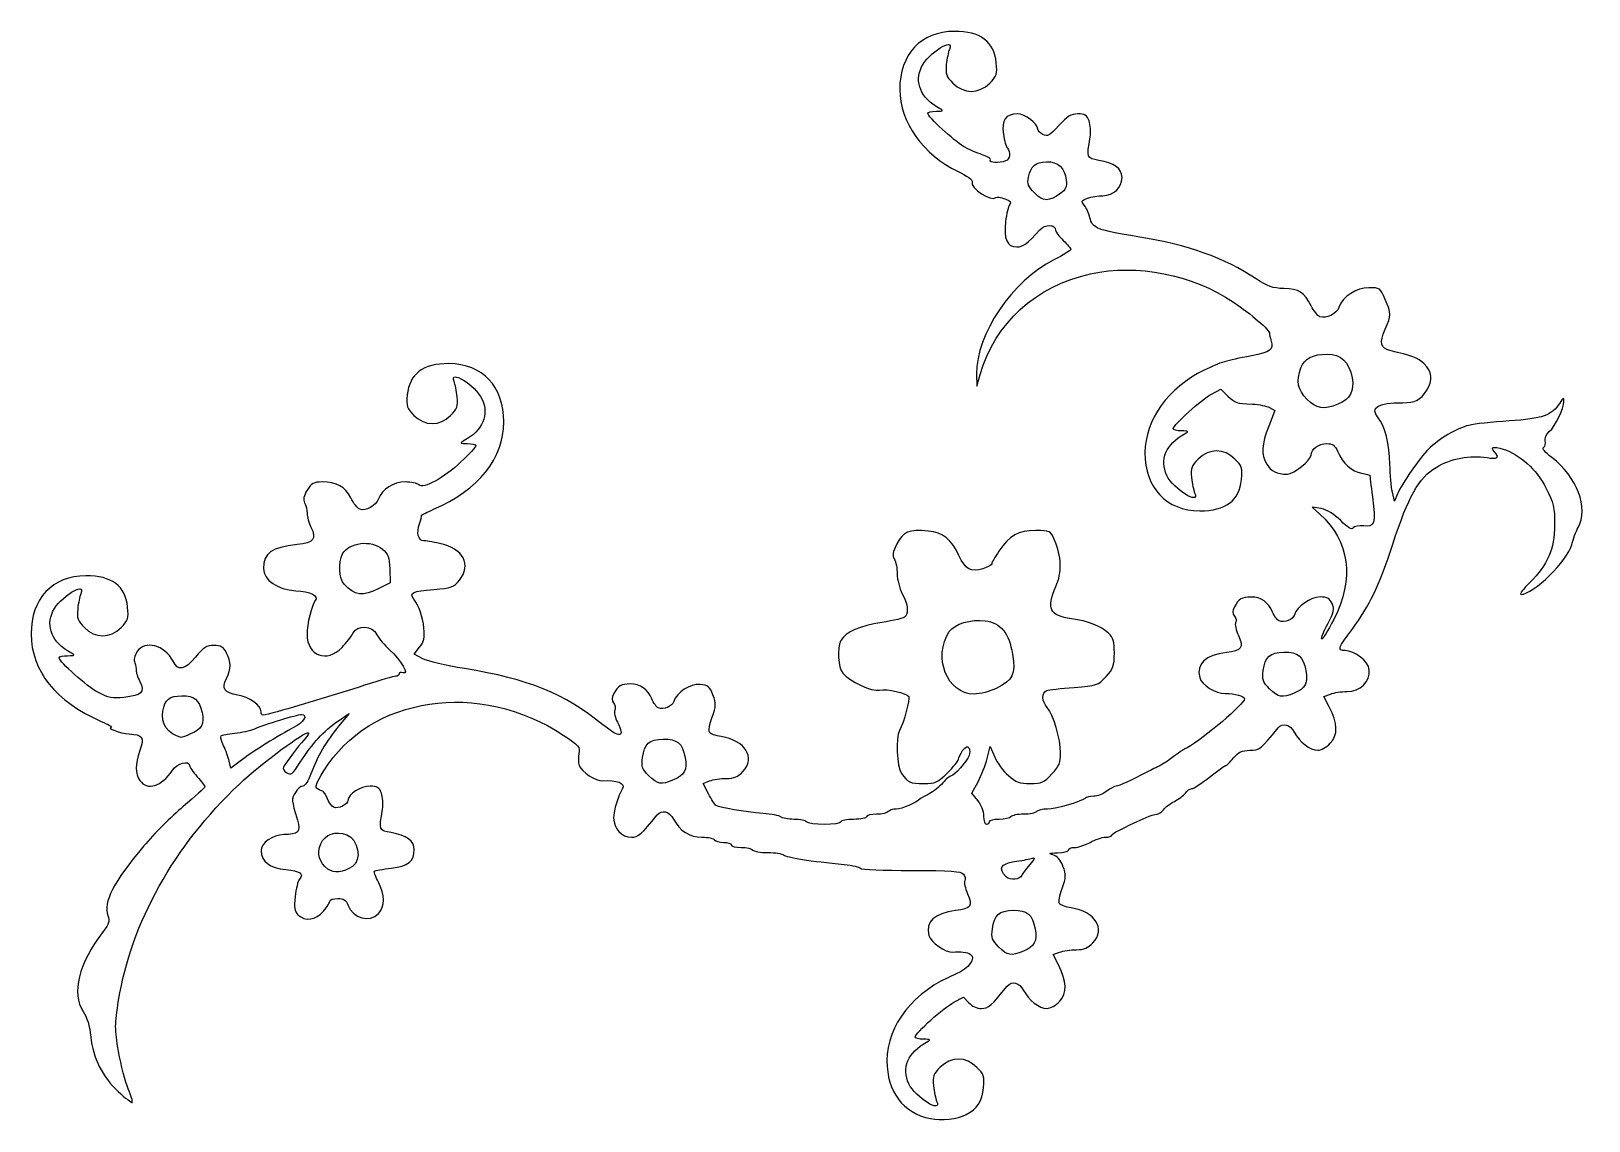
# Model space of a CAD drawing. Header units: centimetres. Extents: x -8.8 to 7.3, y -4.6 to 6.7.
import ezdxf

# ---------------------------------------------------------------- set-up
doc = ezdxf.new("R2010")
doc.units = ezdxf.units.CM
doc.header["$MEASUREMENT"] = 0
doc.layers.add('Layer 1', color=7, linetype='Continuous')

msp = doc.modelspace()

# ---------------------------------------------------------------- linework, layer by layer
at = {"layer": 'Layer 1'}
for points, knots in [([(0.47737, -4.5907), (0.19258, -4.53151), (0.02758, -4.31247), (0.02758, -3.9936), (0.02758, -3.9936), (0.02758, -3.61949), (0.30413, -3.27171), (0.74363, -3.09314), (0.74363, -3.09314), (0.87378, -3.04025), (0.95582, -2.92967), (0.89401, -2.89042), (0.89401, -2.89042), (0.85924, -2.86834), (0.78664, -2.85934), (0.70825, -2.86738), (0.70825, -2.86738), (0.63615, -2.87478), (0.47915, -2.76591), (0.46171, -2.6964), (0.46171, -2.6964), (0.42563, -2.55264), (0.51842, -2.46597), (0.73855, -2.43783), (0.73855, -2.43783), (0.89969, -2.41723), (0.91937, -2.38951), (0.86245, -2.26329), (0.86245, -2.26329), (0.83655, -2.20587), (0.82369, -2.14542), (0.83386, -2.12896), (0.83386, -2.12896), (0.84403, -2.11251), (0.83796, -2.08171), (0.82037, -2.06052), (0.82037, -2.06052), (0.79439, -2.02922), (0.69249, -2.02199), (0.27726, -2.02199), (0.27726, -2.02199), (-0.00387, -2.02199), (-0.2402, -2.01177), (-0.24792, -1.99928), (-0.24792, -1.99928), (-0.25564, -1.98678), (-0.33076, -1.96965), (-0.41484, -1.96119), (-0.41484, -1.96119), (-0.75589, -1.92691), (-1.01893, -1.88523), (-1.04266, -1.8617), (-1.04266, -1.8617), (-1.05648, -1.848), (-1.13019, -1.83678), (-1.20646, -1.83678), (-1.20646, -1.83678), (-1.28273, -1.83678), (-1.35249, -1.82488), (-1.36148, -1.81033), (-1.36148, -1.81033), (-1.37047, -1.79577), (-1.42476, -1.78387), (-1.48211, -1.78387), (-1.48211, -1.78387), (-1.53945, -1.78387), (-1.58638, -1.77196), (-1.58638, -1.75741), (-1.58638, -1.75741), (-1.58638, -1.74286), (-1.62139, -1.73095), (-1.66419, -1.73095), (-1.66419, -1.73095), (-1.70699, -1.73095), (-1.74936, -1.71904), (-1.75836, -1.70449), (-1.75836, -1.70449), (-1.76735, -1.68994), (-1.82598, -1.67803), (-1.88864, -1.67803), (-1.88864, -1.67803), (-2.01764, -1.67803), (-2.11948, -1.61313), (-2.1829, -1.49049), (-2.1829, -1.49049), (-2.22471, -1.40964), (-2.30521, -1.38867), (-2.35171, -1.44652), (-2.35171, -1.44652), (-2.51334, -1.64764), (-2.54857, -1.67803), (-2.61996, -1.67803), (-2.61996, -1.67803), (-2.71778, -1.67803), (-2.80358, -1.58582), (-2.80306, -1.48122), (-2.80306, -1.48122), (-2.80266, -1.40039), (-2.75746, -1.24722), (-2.71387, -1.17898), (-2.71387, -1.17898), (-2.67647, -1.12045), (-2.77369, -1.08001), (-2.91654, -1.09467), (-2.91654, -1.09467), (-2.9824, -1.10143), (-3.14139, -0.99789), (-3.16125, -0.93529), (-3.16125, -0.93529), (-3.17037, -0.90658), (-3.17092, -0.85062), (-3.16248, -0.81093), (-3.16248, -0.81093), (-3.14855, -0.74537), (-3.16337, -0.72801), (-3.32435, -0.62136), (-3.32435, -0.62136), (-4.19149, -0.04684), (-5.32668, -0.21624), (-5.80524, -0.99158), (-5.80524, -0.99158), (-5.88581, -1.1221), (-5.89865, -1.15936), (-5.86944, -1.17785), (-5.86944, -1.17785), (-5.84937, -1.19057), (-5.82545, -1.20116), (-5.81631, -1.20138), (-5.81631, -1.20138), (-5.80716, -1.2016), (-5.78523, -1.23665), (-5.76758, -1.27926), (-5.76758, -1.27926), (-5.74993, -1.32187), (-5.7217, -1.36198), (-5.70484, -1.36839), (-5.70484, -1.36839), (-5.65564, -1.38709), (-5.55513, -1.33928), (-5.55513, -1.29716), (-5.55513, -1.29716), (-5.55513, -1.23421), (-5.42327, -1.14887), (-5.32601, -1.14887), (-5.32601, -1.14887), (-5.25254, -1.14887), (-5.23129, -1.16203), (-5.20851, -1.22163), (-5.20851, -1.22163), (-5.19322, -1.26165), (-5.18792, -1.33606), (-5.19673, -1.38699), (-5.19673, -1.38699), (-5.2348, -1.60703), (-5.23446, -1.60796), (-5.10852, -1.62985), (-5.10852, -1.62985), (-4.94698, -1.65792), (-4.86702, -1.71594), (-4.86805, -1.80432), (-4.86805, -1.80432), (-4.86949, -1.92796), (-4.92984, -1.97681), (-5.1069, -1.99769), (-5.1069, -1.99769), (-5.19526, -2.00811), (-5.27343, -2.02251), (-5.28062, -2.0297), (-5.28062, -2.0297), (-5.28781, -2.03689), (-5.26917, -2.08852), (-5.2392, -2.14444), (-5.2392, -2.14444), (-5.16987, -2.27379), (-5.16967, -2.39275), (-5.23866, -2.46679), (-5.23866, -2.46679), (-5.33197, -2.56696), (-5.50213, -2.51857), (-5.55614, -2.37651), (-5.55614, -2.37651), (-5.57427, -2.32882), (-5.60018, -2.31303), (-5.66031, -2.31303), (-5.66031, -2.31303), (-5.70432, -2.31303), (-5.74034, -2.32403), (-5.74034, -2.33746), (-5.74034, -2.33746), (-5.74034, -2.3509), (-5.77116, -2.39852), (-5.80883, -2.4433), (-5.80883, -2.4433), (-5.8871, -2.53631), (-6.00025, -2.55204), (-6.07235, -2.47994), (-6.07235, -2.47994), (-6.10763, -2.44467), (-6.114, -2.40506), (-6.10242, -2.29291), (-6.10242, -2.29291), (-6.09435, -2.21465), (-6.07318, -2.13309), (-6.05539, -2.11165), (-6.05539, -2.11165), (-6.00892, -2.05566), (-6.05131, -2.02611), (-6.19778, -2.01243), (-6.19778, -2.01243), (-6.36519, -1.99679), (-6.45352, -1.93014), (-6.45431, -1.81886), (-6.45431, -1.81886), (-6.45488, -1.73757), (-6.33465, -1.65166), (-6.21963, -1.65117), (-6.21963, -1.65117), (-6.06951, -1.65053), (-6.04232, -1.6217), (-6.07847, -1.50146), (-6.07847, -1.50146), (-6.14043, -1.29533), (-6.14163, -1.27862), (-6.09911, -1.21372), (-6.09911, -1.21372), (-6.07574, -1.17805), (-6.04065, -1.14887), (-6.02113, -1.14887), (-6.02113, -1.14887), (-6.00162, -1.14887), (-5.96475, -1.09231), (-5.9392, -1.02319), (-5.9392, -1.02319), (-5.87367, -0.84592), (-5.77754, -0.68065), (-5.65123, -0.5281), (-5.65123, -0.5281), (-5.65123, -0.5281), (-5.54252, -0.39682), (-5.54252, -0.39682), (-5.54252, -0.39682), (-5.54252, -0.39682), (-5.66378, -0.48025), (-5.66378, -0.48025), (-5.66378, -0.48025), (-5.80628, -0.57829), (-5.92426, -0.70759), (-6.04867, -0.90208), (-6.04867, -0.90208), (-6.12874, -1.02725), (-6.1441, -1.03918), (-6.1891, -1.01108), (-6.1891, -1.01108), (-6.21689, -0.99372), (-6.23231, -0.96703), (-6.22336, -0.95175), (-6.22336, -0.95175), (-6.1921, -0.89833), (-6.07056, -0.73821), (-6.01246, -0.67389), (-6.01246, -0.67389), (-5.98023, -0.63821), (-5.95867, -0.60422), (-5.96454, -0.59834), (-5.96454, -0.59834), (-5.99067, -0.57222), (-6.45862, -0.91875), (-6.67965, -1.1279), (-6.67965, -1.1279), (-7.35795, -1.76976), (-7.80057, -2.56173), (-7.92972, -3.36464), (-7.92972, -3.36464), (-7.97106, -3.6216), (-7.97109, -3.65741), (-7.93019, -3.89706), (-7.93019, -3.89706), (-7.90608, -4.03837), (-7.86159, -4.21175), (-7.83132, -4.28236), (-7.83132, -4.28236), (-7.80106, -4.35296), (-7.78177, -4.41621), (-7.78846, -4.4229), (-7.78846, -4.4229), (-7.79515, -4.42959), (-7.86079, -4.37878), (-7.93432, -4.31), (-7.93432, -4.31), (-8.10053, -4.15454), (-8.19512, -3.96573), (-8.21828, -3.74322), (-8.21828, -3.74322), (-8.22999, -3.63082), (-8.25712, -3.54162), (-8.29787, -3.48156), (-8.29787, -3.48156), (-8.42263, -3.29773), (-8.3437, -2.9838), (-8.08951, -2.65283), (-8.08951, -2.65283), (-8.02816, -2.57295), (-8.01959, -2.5445), (-8.04042, -2.48972), (-8.04042, -2.48972), (-8.0926, -2.35248), (-7.98576, -2.14529), (-7.66857, -1.76862), (-7.66857, -1.76862), (-7.56679, -1.64775), (-7.383, -1.46352), (-7.26015, -1.35923), (-7.26015, -1.35923), (-7.13731, -1.25493), (-7.03679, -1.16353), (-7.03679, -1.15611), (-7.03679, -1.15611), (-7.03679, -1.14869), (-7.07251, -1.10194), (-7.11617, -1.05222), (-7.11617, -1.05222), (-7.15983, -1.0025), (-7.19554, -0.95033), (-7.19554, -0.93628), (-7.19554, -0.93628), (-7.19554, -0.87775), (-7.328, -0.9129), (-7.37352, -0.9835), (-7.37352, -0.9835), (-7.48298, -1.15332), (-7.63251, -1.20067), (-7.70998, -1.09006), (-7.70998, -1.09006), (-7.76166, -1.01627), (-7.76162, -0.92975), (-7.70984, -0.78103), (-7.70984, -0.78103), (-7.66193, -0.64346), (-7.67935, -0.61657), (-7.82126, -0.60909), (-7.82126, -0.60909), (-7.91214, -0.6043), (-8.06858, -0.54473), (-8.00252, -0.54007), (-8.00252, -0.54007), (-7.98797, -0.53904), (-8.036, -0.51189), (-8.10925, -0.47973), (-8.10925, -0.47973), (-8.58075, -0.27275), (-8.83596, 0.04528), (-8.83596, 0.42586), (-8.83596, 0.42586), (-8.83596, 0.79369), (-8.61705, 1.02608), (-8.26817, 1.02862), (-8.26817, 1.02862), (-8.00173, 1.03056), (-7.85758, 0.92234), (-7.83667, 0.7047), (-7.83667, 0.7047), (-7.82521, 0.58546), (-7.83148, 0.56592), (-7.90463, 0.49276), (-7.90463, 0.49276), (-8.01805, 0.37934), (-8.17194, 0.37909), (-8.28499, 0.49213), (-8.28499, 0.49213), (-8.35432, 0.56146), (-8.36344, 0.58696), (-8.3536, 0.68396), (-8.3536, 0.68396), (-8.34736, 0.74548), (-8.333, 0.81666), (-8.32169, 0.84212), (-8.32169, 0.84212), (-8.26045, 0.98004), (-8.54253, 0.80421), (-8.60975, 0.66257), (-8.60975, 0.66257), (-8.68733, 0.49908), (-8.61847, 0.33758), (-8.42586, 0.23131), (-8.42586, 0.23131), (-8.37836, 0.20511), (-8.38175, 0.20203), (-8.45893, 0.20131), (-8.45893, 0.20131), (-8.50622, 0.20087), (-8.54492, 0.19117), (-8.54492, 0.17976), (-8.54492, 0.17976), (-8.54492, 0.13591), (-8.2611, -0.11614), (-8.14012, -0.17973), (-8.14012, -0.17973), (-8.0346, -0.2352), (-7.98989, -0.24393), (-7.87554, -0.23137), (-7.87554, -0.23137), (-7.68963, -0.21095), (-7.65391, -0.1754), (-7.71011, -0.06672), (-7.71011, -0.06672), (-7.73381, -0.0209), (-7.75086, 0.03118), (-7.74801, 0.04902), (-7.74801, 0.04902), (-7.74516, 0.06685), (-7.75196, 0.10237), (-7.76313, 0.12795), (-7.76313, 0.12795), (-7.77574, 0.15681), (-7.76705, 0.19949), (-7.74024, 0.2404), (-7.74024, 0.2404), (-7.65863, 0.36494), (-7.45305, 0.31298), (-7.36669, 0.14599), (-7.36669, 0.14599), (-7.31075, 0.03781), (-7.24956, 0.04865), (-7.13368, 0.18728), (-7.13368, 0.18728), (-7.0513, 0.28584), (-7.01856, 0.30634), (-6.94355, 0.30634), (-6.94355, 0.30634), (-6.86998, 0.30634), (-6.84536, 0.29167), (-6.81258, 0.22828), (-6.81258, 0.22828), (-6.76131, 0.12914), (-6.7617, 0.07096), (-6.81432, -0.03453), (-6.81432, -0.03453), (-6.86704, -0.1402), (-6.83728, -0.18343), (-6.69632, -0.20597), (-6.69632, -0.20597), (-6.57672, -0.22509), (-6.45471, -0.31295), (-6.45471, -0.37994), (-6.45471, -0.37994), (-6.45471, -0.42552), (-6.44821, -0.42554), (-6.28935, -0.38031), (-6.28935, -0.38031), (-5.99018, -0.29515), (-5.67864, -0.20052), (-5.38335, -0.10512), (-5.38335, -0.10512), (-5.22339, -0.05344), (-5.07754, -0.01116), (-5.05924, -0.01116), (-5.05924, -0.01116), (-5.04093, -0.01116), (-5.02596, 0.00037), (-5.02596, 0.01447), (-5.02596, 0.01447), (-5.02596, 0.02856), (-5.0069, 0.03278), (-4.9836, 0.02384), (-4.9836, 0.02384), (-4.91489, -0.00253), (-5.00798, 0.15642), (-5.12191, 0.25999), (-5.12191, 0.25999), (-5.17396, 0.30731), (-5.2335, 0.37877), (-5.25422, 0.41879), (-5.25422, 0.41879), (-5.30431, 0.51552), (-5.45743, 0.52361), (-5.50445, 0.43202), (-5.50445, 0.43202), (-5.52126, 0.39928), (-5.57164, 0.33379), (-5.61641, 0.2865), (-5.61641, 0.2865), (-5.77082, 0.12337), (-5.97846, 0.20034), (-5.97846, 0.42071), (-5.97846, 0.42071), (-5.97846, 0.52938), (-5.93244, 0.72134), (-5.89413, 0.77247), (-5.89413, 0.77247), (-5.85639, 0.82283), (-5.94113, 0.86548), (-6.09607, 0.87409), (-6.09607, 0.87409), (-6.28629, 0.88466), (-6.42825, 0.98256), (-6.42825, 1.10318), (-6.42825, 1.10318), (-6.42825, 1.26663), (-6.35208, 1.32087), (-6.07989, 1.35122), (-6.07989, 1.35122), (-5.90784, 1.3704), (-5.8776, 1.40875), (-5.9384, 1.53063), (-5.9384, 1.53063), (-5.96043, 1.57479), (-5.97846, 1.63965), (-5.97846, 1.67475), (-5.97846, 1.67475), (-5.97846, 1.70985), (-5.98969, 1.75956), (-6.00342, 1.78521), (-6.00342, 1.78521), (-6.02129, 1.8186), (-6.01389, 1.85569), (-5.97735, 1.91576), (-5.97735, 1.91576), (-5.93383, 1.98733), (-5.91088, 1.99967), (-5.82134, 1.99967), (-5.82134, 1.99967), (-5.67156, 1.99967), (-5.585, 1.95135), (-5.52535, 1.83442), (-5.52535, 1.83442), (-5.49676, 1.77837), (-5.45528, 1.72557), (-5.43318, 1.71709), (-5.43318, 1.71709), (-5.37282, 1.69393), (-5.26617, 1.75261), (-5.23907, 1.8239), (-5.23907, 1.8239), (-5.19993, 1.92685), (-5.08494, 1.99967), (-4.96154, 1.99967), (-4.96154, 1.99967), (-4.90093, 1.99967), (-4.83794, 1.98628), (-4.82156, 1.9699), (-4.82156, 1.9699), (-4.7751, 1.92344), (-4.56072, 2.03982), (-4.38435, 2.20726), (-4.38435, 2.20726), (-4.30067, 2.2867), (-4.23221, 2.36178), (-4.23221, 2.37412), (-4.23221, 2.37412), (-4.23221, 2.38646), (-4.27091, 2.39691), (-4.3182, 2.39735), (-4.3182, 2.39735), (-4.39538, 2.39808), (-4.39877, 2.40115), (-4.35127, 2.42735), (-4.35127, 2.42735), (-4.15866, 2.53362), (-4.0898, 2.69512), (-4.16738, 2.85861), (-4.16738, 2.85861), (-4.2346, 3.00025), (-4.51668, 3.17608), (-4.45544, 3.03816), (-4.45544, 3.03816), (-4.44413, 3.0127), (-4.42977, 2.94152), (-4.42353, 2.88), (-4.42353, 2.88), (-4.41369, 2.783), (-4.42281, 2.7575), (-4.49214, 2.68817), (-4.49214, 2.68817), (-4.60519, 2.57513), (-4.75907, 2.57538), (-4.8725, 2.68881), (-4.8725, 2.68881), (-4.94565, 2.76196), (-4.95192, 2.78151), (-4.94046, 2.90074), (-4.94046, 2.90074), (-4.91955, 3.11838), (-4.7754, 3.2266), (-4.50896, 3.22466), (-4.50896, 3.22466), (-4.16008, 3.22212), (-3.94117, 2.98973), (-3.94117, 2.6219), (-3.94117, 2.6219), (-3.94117, 2.24103), (-4.20047, 1.91835), (-4.66787, 1.71756), (-4.66787, 1.71756), (-4.74113, 1.68609), (-4.79725, 1.65633), (-4.79259, 1.65142), (-4.79259, 1.65142), (-4.78793, 1.64651), (-4.79716, 1.60817), (-4.81311, 1.56623), (-4.81311, 1.56623), (-4.8466, 1.47813), (-4.82723, 1.39113), (-4.77413, 1.39113), (-4.77413, 1.39113), (-4.75399, 1.39113), (-4.67828, 1.37843), (-4.60588, 1.3629), (-4.60588, 1.3629), (-4.35859, 1.30987), (-4.2702, 1.14552), (-4.40104, 0.982), (-4.40104, 0.982), (-4.45778, 0.91109), (-4.48303, 0.90203), (-4.66559, 0.8871), (-4.66559, 0.8871), (-4.88926, 0.8688), (-4.9201, 0.85404), (-4.87283, 0.78794), (-4.87283, 0.78794), (-4.81398, 0.70564), (-4.78143, 0.61195), (-4.76812, 0.48657), (-4.76812, 0.48657), (-4.7575, 0.38645), (-4.76605, 0.34844), (-4.81247, 0.28942), (-4.81247, 0.28942), (-4.81247, 0.28942), (-4.86998, 0.21631), (-4.86998, 0.21631), (-4.86998, 0.21631), (-4.86998, 0.21631), (-4.78, 0.17014), (-4.78, 0.17014), (-4.78, 0.17014), (-4.73051, 0.14475), (-4.53641, 0.09884), (-4.34867, 0.06811), (-4.34867, 0.06811), (-3.68064, -0.04122), (-3.31871, -0.18811), (-2.9142, -0.51407), (-2.9142, -0.51407), (-2.73592, -0.65773), (-2.68076, -0.64795), (-2.76377, -0.48741), (-2.76377, -0.48741), (-2.78771, -0.44113), (-2.80027, -0.38496), (-2.79169, -0.3626), (-2.79169, -0.3626), (-2.78311, -0.34025), (-2.78903, -0.30636), (-2.80484, -0.28731), (-2.80484, -0.28731), (-2.82566, -0.26222), (-2.8247, -0.23578), (-2.80134, -0.19144), (-2.80134, -0.19144), (-2.75858, -0.11029), (-2.72656, -0.09142), (-2.63075, -0.09094), (-2.63075, -0.09094), (-2.52915, -0.09043), (-2.44935, -0.14605), (-2.40781, -0.24633), (-2.40781, -0.24633), (-2.38992, -0.28952), (-2.35966, -0.33085), (-2.34057, -0.33818), (-2.34057, -0.33818), (-2.28289, -0.36031), (-2.19765, -0.32602), (-2.18115, -0.27405), (-2.18115, -0.27405), (-2.15101, -0.17908), (-2.01, -0.08713), (-1.90776, -0.09577), (-1.90776, -0.09577), (-1.82518, -0.10275), (-1.80827, -0.11666), (-1.77471, -0.20519), (-1.77471, -0.20519), (-1.74018, -0.2963), (-1.74098, -0.31975), (-1.78264, -0.43558), (-1.78264, -0.43558), (-1.80814, -0.50651), (-1.82136, -0.57692), (-1.81201, -0.59205), (-1.81201, -0.59205), (-1.80266, -0.60718), (-1.74741, -0.62717), (-1.68924, -0.63647), (-1.68924, -0.63647), (-1.43911, -0.67647), (-1.32984, -0.85251), (-1.46477, -0.9981), (-1.46477, -0.9981), (-1.5153, -1.05262), (-1.55583, -1.06949), (-1.63631, -1.06949), (-1.63631, -1.06949), (-1.69426, -1.06949), (-1.77219, -1.08109), (-1.80948, -1.09527), (-1.80948, -1.09527), (-1.80948, -1.09527), (-1.87728, -1.12105), (-1.87728, -1.12105), (-1.87728, -1.12105), (-1.87728, -1.12105), (-1.82169, -1.22769), (-1.82169, -1.22769), (-1.82169, -1.22769), (-1.79112, -1.28635), (-1.75476, -1.34135), (-1.74089, -1.34992), (-1.74089, -1.34992), (-1.7056, -1.37173), (-1.44479, -1.41539), (-1.25565, -1.43114), (-1.25565, -1.43114), (-1.16834, -1.43842), (-1.08559, -1.45527), (-1.07176, -1.4686), (-1.07176, -1.4686), (-1.05794, -1.48192), (-0.99613, -1.49283), (-0.93442, -1.49283), (-0.93442, -1.49283), (-0.8727, -1.49283), (-0.81485, -1.50473), (-0.80586, -1.51928), (-0.80586, -1.51928), (-0.78443, -1.55395), (-0.44867, -1.55395), (-0.44867, -1.51928), (-0.44867, -1.51928), (-0.44867, -1.50473), (-0.38914, -1.49283), (-0.31638, -1.49283), (-0.31638, -1.49283), (-0.24362, -1.49283), (-0.18409, -1.48092), (-0.18409, -1.46637), (-0.18409, -1.46637), (-0.18409, -1.45182), (-0.13716, -1.43991), (-0.07981, -1.43991), (-0.07981, -1.43991), (-0.02246, -1.43991), (0.03182, -1.428), (0.04081, -1.41345), (0.04081, -1.41345), (0.0498, -1.3989), (0.08736, -1.38699), (0.12428, -1.38699), (0.12428, -1.38699), (0.18158, -1.38699), (0.32887, -1.32392), (0.37154, -1.28112), (0.37154, -1.28112), (0.37882, -1.27382), (0.42038, -1.25), (0.4639, -1.2282), (0.4639, -1.2282), (0.50743, -1.20639), (0.57099, -1.15581), (0.60516, -1.11579), (0.60516, -1.11579), (0.63933, -1.07578), (0.6789, -1.04303), (0.6931, -1.04303), (0.6931, -1.04303), (0.72372, -1.04303), (0.85356, -0.89473), (0.87844, -0.83134), (0.87844, -0.83134), (0.88802, -0.80693), (0.88657, -0.77192), (0.87521, -0.75355), (0.87521, -0.75355), (0.86003, -0.72898), (0.84317, -0.73642), (0.81149, -0.78164), (0.81149, -0.78164), (0.7878, -0.81547), (0.76841, -0.85587), (0.76841, -0.87143), (0.76841, -0.87143), (0.76841, -0.88699), (0.71736, -0.94983), (0.65497, -1.01107), (0.65497, -1.01107), (0.55224, -1.11189), (0.52911, -1.12237), (0.41023, -1.122), (0.41023, -1.122), (0.26445, -1.12155), (0.24286, -1.11181), (0.17818, -1.0173), (0.17818, -1.0173), (0.12859, -0.94484), (0.1153, -0.65288), (0.15796, -0.57304), (0.15796, -0.57304), (0.20272, -0.48927), (0.26774, -0.24752), (0.25225, -0.22246), (0.25225, -0.22246), (0.22769, -0.18272), (0.0294, -0.13885), (-0.04842, -0.15594), (-0.04842, -0.15594), (-0.12947, -0.17374), (-0.35158, -0.07123), (-0.42883, 0.01962), (-0.42883, 0.01962), (-0.48025, 0.0801), (-0.49204, 0.27822), (-0.449, 0.35863), (-0.449, 0.35863), (-0.40231, 0.44588), (-0.25483, 0.51078), (-0.02534, 0.54508), (-0.02534, 0.54508), (0.09836, 0.56356), (0.20831, 0.59182), (0.219, 0.60788), (0.219, 0.60788), (0.25255, 0.65827), (0.24115, 0.74014), (0.18633, 0.84242), (0.18633, 0.84242), (0.15723, 0.89672), (0.13341, 0.98898), (0.13341, 1.04744), (0.13341, 1.04744), (0.13341, 1.1059), (0.12009, 1.17507), (0.1038, 1.20115), (0.1038, 1.20115), (0.08054, 1.2384), (0.08628, 1.27228), (0.13058, 1.35912), (0.13058, 1.35912), (0.19497, 1.48533), (0.25497, 1.50982), (0.45321, 1.49077), (0.45321, 1.49077), (0.60866, 1.47583), (0.69851, 1.40521), (0.77309, 1.23935), (0.77309, 1.23935), (0.83773, 1.09561), (0.9002, 1.06063), (1.02106, 1.10052), (1.02106, 1.10052), (1.07128, 1.11709), (1.11237, 1.13984), (1.11237, 1.15108), (1.11237, 1.15108), (1.11237, 1.16231), (1.14614, 1.22178), (1.18742, 1.28324), (1.18742, 1.28324), (1.29642, 1.44554), (1.38749, 1.49658), (1.56842, 1.49679), (1.56842, 1.49679), (1.71857, 1.49696), (1.72067, 1.4959), (1.76333, 1.39775), (1.76333, 1.39775), (1.83612, 1.23028), (1.84089, 1.06489), (1.77718, 0.9168), (1.77718, 0.9168), (1.67751, 0.68511), (1.71185, 0.61423), (1.93851, 0.5838), (1.93851, 0.5838), (2.1077, 0.56108), (2.24221, 0.50817), (2.32248, 0.43276), (2.32248, 0.43276), (2.37094, 0.38723), (2.38237, 0.34807), (2.38237, 0.22752), (2.38237, 0.22752), (2.38237, 0.0963), (2.37213, 0.06741), (2.29638, -0.01505), (2.29638, -0.01505), (2.21319, -0.10561), (2.20243, -0.10925), (1.96526, -0.12703), (1.96526, -0.12703), (1.83044, -0.13714), (1.70245, -0.1522), (1.68084, -0.16049), (1.68084, -0.16049), (1.62796, -0.18078), (1.63109, -0.27326), (1.68674, -0.33475), (1.68674, -0.33475), (1.74942, -0.40401), (1.82592, -0.66185), (1.82623, -0.80491), (1.82623, -0.80491), (1.82645, -0.90396), (1.81118, -0.94064), (1.73537, -1.02319), (1.73537, -1.02319), (1.6533, -1.11255), (1.63104, -1.12241), (1.51152, -1.12241), (1.51152, -1.12241), (1.4007, -1.12241), (1.36331, -1.10881), (1.28496, -1.04002), (1.28496, -1.04002), (1.23335, -0.9947), (1.16963, -0.90838), (1.14336, -0.84819), (1.14336, -0.84819), (1.14336, -0.84819), (1.0956, -0.73876), (1.0956, -0.73876), (1.0956, -0.73876), (1.0956, -0.73876), (1.06424, -0.86314), (1.06424, -0.86314), (1.06424, -0.86314), (1.047, -0.93155), (1.00473, -1.04049), (0.9703, -1.10523), (0.9703, -1.10523), (0.9703, -1.10523), (0.90772, -1.22294), (0.90772, -1.22294), (0.90772, -1.22294), (0.90772, -1.22294), (0.96941, -1.29835), (0.96941, -1.29835), (0.96941, -1.29835), (1.00507, -1.34195), (1.0315, -1.41004), (1.03205, -1.45975), (1.03205, -1.45975), (1.03257, -1.50705), (1.0449, -1.54574), (1.05946, -1.54574), (1.05946, -1.54574), (1.07401, -1.54574), (1.08591, -1.53384), (1.08591, -1.51928), (1.08591, -1.51928), (1.08591, -1.50473), (1.13284, -1.49283), (1.19019, -1.49283), (1.19019, -1.49283), (1.24754, -1.49283), (1.30182, -1.48092), (1.31081, -1.46637), (1.31081, -1.46637), (1.3198, -1.45182), (1.37934, -1.43991), (1.4431, -1.43991), (1.4431, -1.43991), (1.50687, -1.43991), (1.5664, -1.428), (1.57539, -1.41345), (1.57539, -1.41345), (1.58439, -1.3989), (1.63615, -1.38699), (1.69042, -1.38699), (1.69042, -1.38699), (1.78331, -1.38699), (2.04418, -1.31067), (2.08259, -1.27226), (2.08259, -1.27226), (2.09225, -1.2626), (2.13091, -1.25444), (2.1685, -1.25411), (2.1685, -1.25411), (2.20609, -1.25379), (2.26662, -1.23024), (2.303, -1.20178), (2.303, -1.20178), (2.33938, -1.17333), (2.3829, -1.14978), (2.39972, -1.14946), (2.39972, -1.14946), (2.42699, -1.14893), (2.56484, -1.08688), (2.7131, -1.0084), (2.7131, -1.0084), (2.74221, -0.99299), (2.80174, -0.96301), (2.84539, -0.94177), (2.84539, -0.94177), (2.88905, -0.92054), (2.94858, -0.88222), (2.97769, -0.85662), (2.97769, -0.85662), (3.00679, -0.83102), (3.07823, -0.78363), (3.13644, -0.75132), (3.13644, -0.75132), (3.31113, -0.65435), (3.72838, -0.29858), (3.73091, -0.24445), (3.73091, -0.24445), (3.73215, -0.2177), (3.6242, -0.18836), (3.53398, -0.19093), (3.53398, -0.19093), (3.43154, -0.19384), (3.28615, -0.10324), (3.26629, -0.02411), (3.26629, -0.02411), (3.23021, 0.11965), (3.323, 0.20632), (3.54313, 0.23446), (3.54313, 0.23446), (3.70428, 0.25507), (3.72395, 0.28278), (3.66703, 0.409), (3.66703, 0.409), (3.64114, 0.46643), (3.62827, 0.52687), (3.63844, 0.54333), (3.63844, 0.54333), (3.64861, 0.55978), (3.64317, 0.58982), (3.62636, 0.61008), (3.62636, 0.61008), (3.60317, 0.63802), (3.60358, 0.66171), (3.62804, 0.70814), (3.62804, 0.70814), (3.67079, 0.78929), (3.70282, 0.80816), (3.79862, 0.80864), (3.79862, 0.80864), (3.90022, 0.80916), (3.98003, 0.75353), (4.02157, 0.65325), (4.02157, 0.65325), (4.03946, 0.61006), (4.06971, 0.56873), (4.08881, 0.56141), (4.08881, 0.56141), (4.14649, 0.53927), (4.23173, 0.57356), (4.24822, 0.62554), (4.24822, 0.62554), (4.27568, 0.71205), (4.41662, 0.80905), (4.51487, 0.80905), (4.51487, 0.80905), (4.58734, 0.80905), (4.61243, 0.79496), (4.63735, 0.74026), (4.63735, 0.74026), (4.66459, 0.68047), (4.65863, 0.65286), (4.59186, 0.52942), (4.59186, 0.52942), (4.5496, 0.45129), (4.52167, 0.38073), (4.52979, 0.3726), (4.52979, 0.3726), (4.53792, 0.36448), (4.59452, 0.45638), (4.65557, 0.57682), (4.65557, 0.57682), (4.87031, 1.00047), (4.81954, 1.38659), (4.51227, 1.66679), (4.51227, 1.66679), (4.51227, 1.66679), (4.43289, 1.73917), (4.43289, 1.73917), (4.43289, 1.73917), (4.43289, 1.73917), (4.52509, 1.72332), (4.52509, 1.72332), (4.52509, 1.72332), (4.58339, 1.7133), (4.65763, 1.66787), (4.72705, 1.59975), (4.72705, 1.59975), (4.8017, 1.52648), (4.84304, 1.50208), (4.85626, 1.52348), (4.85626, 1.52348), (4.86742, 1.54153), (4.91381, 1.55049), (4.96509, 1.54451), (4.96509, 1.54451), (5.08092, 1.53098), (5.09094, 1.56414), (5.05576, 1.84468), (5.05576, 1.84468), (5.04061, 1.96554), (5.02821, 2.06623), (5.02821, 2.06843), (5.02821, 2.06843), (5.02821, 2.07063), (4.99008, 2.08006), (4.94349, 2.08938), (4.94349, 2.08938), (4.84018, 2.11004), (4.7447, 2.19555), (4.69652, 2.31056), (4.69652, 2.31056), (4.66731, 2.38027), (4.64557, 2.39655), (4.58165, 2.39655), (4.58165, 2.39655), (4.49933, 2.39655), (4.41966, 2.33842), (4.41966, 2.27834), (4.41966, 2.27834), (4.41966, 2.2245), (4.23999, 2.079), (4.174, 2.07941), (4.174, 2.07941), (4.06453, 2.08009), (4.00561, 2.10911), (3.96123, 2.18424), (3.96123, 2.18424), (3.90067, 2.28677), (3.9056, 2.38401), (3.98118, 2.57684), (3.98118, 2.57684), (3.98118, 2.57684), (4.04539, 2.74071), (4.04539, 2.74071), (4.04539, 2.74071), (4.04539, 2.74071), (3.99064, 2.77001), (3.99064, 2.77001), (3.99064, 2.77001), (3.96052, 2.78613), (3.88102, 2.80215), (3.81397, 2.80561), (3.81397, 2.80561), (3.63703, 2.81475), (3.64035, 2.81366), (3.55866, 2.88937), (3.55866, 2.88937), (3.55866, 2.88937), (3.48369, 2.95886), (3.48369, 2.95886), (3.48369, 2.95886), (3.48369, 2.95886), (3.38944, 2.90943), (3.38944, 2.90943), (3.38944, 2.90943), (3.28902, 2.85676), (2.99091, 2.58885), (2.99091, 2.55127), (2.99091, 2.55127), (2.99091, 2.53894), (3.02961, 2.52848), (3.0769, 2.52804), (3.0769, 2.52804), (3.15409, 2.52731), (3.15747, 2.52424), (3.10998, 2.49804), (3.10998, 2.49804), (2.91737, 2.39177), (2.8485, 2.23027), (2.92609, 2.06678), (2.92609, 2.06678), (2.9933, 1.92514), (3.27538, 1.74931), (3.21414, 1.88723), (3.21414, 1.88723), (3.20283, 1.91269), (3.18847, 1.98387), (3.18223, 2.04539), (3.18223, 2.04539), (3.1724, 2.14239), (3.18152, 2.16789), (3.25084, 2.23722), (3.25084, 2.23722), (3.36389, 2.35026), (3.51778, 2.35001), (3.6312, 2.23659), (3.6312, 2.23659), (3.70436, 2.16343), (3.71063, 2.14388), (3.69917, 2.02465), (3.69917, 2.02465), (3.67826, 1.80701), (3.5341, 1.69879), (3.26766, 1.70073), (3.26766, 1.70073), (2.91878, 1.70327), (2.69987, 1.93566), (2.69987, 2.30349), (2.69987, 2.30349), (2.69987, 2.64044), (2.9431, 2.97921), (3.31245, 3.15667), (3.31245, 3.15667), (3.49398, 3.24389), (3.52548, 3.25342), (3.8034, 3.30521), (3.8034, 3.30521), (3.99566, 3.34104), (4.03646, 3.37183), (4.00695, 3.45883), (4.00695, 3.45883), (3.99534, 3.49304), (3.9876, 3.52814), (3.98974, 3.53682), (3.98974, 3.53682), (3.99721, 3.56715), (3.79646, 3.74134), (3.61587, 3.86121), (3.61587, 3.86121), (3.1822, 4.14909), (2.61911, 4.26037), (2.13624, 4.15362), (2.13624, 4.15362), (1.5677, 4.02793), (1.14485, 3.64244), (0.99249, 3.11092), (0.99249, 3.11092), (0.99249, 3.11092), (0.95835, 2.99186), (0.95835, 2.99186), (0.95835, 2.99186), (0.95835, 2.99186), (0.95599, 3.11837), (0.95599, 3.11837), (0.95599, 3.11837), (0.94839, 3.52459), (1.32593, 4.08296), (1.75419, 4.29889), (1.75419, 4.29889), (1.8523, 4.34836), (1.93258, 4.39674), (1.93258, 4.40639), (1.93258, 4.40639), (1.93258, 4.41604), (1.89686, 4.45816), (1.85321, 4.49999), (1.85321, 4.49999), (1.80955, 4.54181), (1.77383, 4.59028), (1.77383, 4.60768), (1.77383, 4.60768), (1.77383, 4.66866), (1.66632, 4.67051), (1.61187, 4.61047), (1.61187, 4.61047), (1.47632, 4.461), (1.43941, 4.43384), (1.37183, 4.43384), (1.37183, 4.43384), (1.26981, 4.43384), (1.23429, 4.51338), (1.25554, 4.69422), (1.25554, 4.69422), (1.265, 4.77465), (1.28466, 4.85483), (1.29923, 4.87239), (1.29923, 4.87239), (1.31846, 4.89557), (1.30435, 4.91178), (1.24776, 4.93151), (1.24776, 4.93151), (1.20488, 4.94646), (1.16338, 4.95228), (1.15554, 4.94444), (1.15554, 4.94444), (1.10749, 4.89639), (0.88517, 5.0431), (0.90959, 5.10674), (0.90959, 5.10674), (0.91708, 5.12626), (0.85707, 5.16971), (0.75924, 5.21559), (0.75924, 5.21559), (0.40632, 5.38113), (0.15987, 5.72894), (0.15987, 6.06149), (0.15987, 6.06149), (0.15987, 6.42932), (0.37878, 6.66171), (0.72766, 6.66424), (0.72766, 6.66424), (0.9941, 6.66618), (1.13826, 6.55797), (1.15917, 6.34032), (1.15917, 6.34032), (1.17063, 6.22109), (1.16436, 6.20155), (1.0912, 6.12839), (1.0912, 6.12839), (0.97778, 6.01497), (0.82389, 6.01471), (0.71084, 6.12776), (0.71084, 6.12776), (0.64152, 6.19708), (0.6324, 6.22259), (0.64223, 6.31958), (0.64223, 6.31958), (0.64847, 6.38111), (0.66283, 6.45228), (0.67414, 6.47775), (0.67414, 6.47775), (0.73538, 6.61567), (0.4533, 6.43984), (0.38609, 6.2982), (0.38609, 6.2982), (0.3085, 6.1347), (0.37737, 5.9732), (0.56998, 5.86694), (0.56998, 5.86694), (0.61747, 5.84073), (0.61409, 5.83766), (0.5369, 5.83694), (0.5369, 5.83694), (0.48961, 5.83649), (0.45091, 5.8268), (0.45091, 5.81539), (0.45091, 5.81539), (0.45091, 5.78113), (0.72186, 5.53065), (0.82133, 5.47294), (0.82133, 5.47294), (0.87226, 5.44339), (0.95869, 5.40491), (1.0134, 5.38742), (1.0134, 5.38742), (1.0681, 5.36993), (1.10609, 5.34467), (1.09783, 5.33129), (1.09783, 5.33129), (1.08098, 5.30403), (1.19119, 5.29826), (1.25573, 5.32303), (1.25573, 5.32303), (1.30125, 5.34049), (1.31158, 5.41361), (1.27421, 5.45381), (1.27421, 5.45381), (1.26136, 5.46763), (1.24298, 5.53413), (1.23336, 5.60157), (1.23336, 5.60157), (1.21264, 5.74693), (1.25686, 5.80967), (1.38005, 5.80967), (1.38005, 5.80967), (1.45696, 5.80967), (1.58862, 5.71081), (1.58862, 5.65306), (1.58862, 5.65306), (1.58862, 5.63836), (1.61328, 5.61313), (1.64341, 5.59701), (1.64341, 5.59701), (1.69134, 5.57135), (1.71181, 5.58283), (1.80692, 5.68868), (1.80692, 5.68868), (1.8949, 5.78658), (1.93254, 5.80967), (2.00414, 5.80967), (2.00414, 5.80967), (2.07631, 5.80967), (2.09777, 5.79624), (2.12044, 5.73691), (2.12044, 5.73691), (2.13574, 5.6969), (2.14104, 5.62248), (2.13223, 5.57155), (2.13223, 5.57155), (2.09416, 5.35151), (2.09449, 5.35059), (2.22044, 5.3287), (2.22044, 5.3287), (2.38253, 5.30052), (2.46175, 5.24271), (2.46175, 5.1526), (2.46175, 5.1526), (2.46175, 5.04755), (2.37357, 4.96301), (2.264, 4.96301), (2.264, 4.96301), (2.21458, 4.96301), (2.14204, 4.9508), (2.10279, 4.93588), (2.10279, 4.93588), (2.03772, 4.91114), (2.03498, 4.90472), (2.07167, 4.86312), (2.07167, 4.86312), (2.09379, 4.83802), (2.11976, 4.78044), (2.12937, 4.73515), (2.12937, 4.73515), (2.15247, 4.62633), (2.20522, 4.60533), (2.62704, 4.53696), (2.62704, 4.53696), (3.15719, 4.45105), (3.51878, 4.32234), (3.85271, 4.1007), (3.85271, 4.1007), (3.9685, 4.02384), (4.0234, 4.00471), (4.13769, 4.00139), (4.13769, 4.00139), (4.29724, 3.99676), (4.34868, 3.96443), (4.42047, 3.82372), (4.42047, 3.82372), (4.44789, 3.76997), (4.4888, 3.71891), (4.51137, 3.71024), (4.51137, 3.71024), (4.57534, 3.6857), (4.68273, 3.73848), (4.7089, 3.80733), (4.7089, 3.80733), (4.7524, 3.92172), (4.88744, 4.01051), (5.01795, 4.01051), (5.01795, 4.01051), (5.13288, 4.01051), (5.13726, 4.00739), (5.1879, 3.88925), (5.1879, 3.88925), (5.25225, 3.73912), (5.25221, 3.72762), (5.18683, 3.57981), (5.18683, 3.57981), (5.12524, 3.4406), (5.13853, 3.38128), (5.23618, 3.3594), (5.23618, 3.3594), (5.46312, 3.30853), (5.52494, 3.28469), (5.59045, 3.22274), (5.59045, 3.22274), (5.67385, 3.14388), (5.68414, 3.0483), (5.61965, 2.95145), (5.61965, 2.95145), (5.54875, 2.84496), (5.50123, 2.81988), (5.37041, 2.81988), (5.37041, 2.81988), (5.10689, 2.81988), (5.02621, 2.77014), (5.11633, 2.66322), (5.11633, 2.66322), (5.18287, 2.58426), (5.23352, 2.38301), (5.23672, 2.18488), (5.23672, 2.18488), (5.23848, 2.07574), (5.25012, 1.94477), (5.26257, 1.89384), (5.26257, 1.89384), (5.26257, 1.89384), (5.28523, 1.80124), (5.28523, 1.80124), (5.28523, 1.80124), (5.28523, 1.80124), (5.31523, 1.8751), (5.31523, 1.8751), (5.31523, 1.8751), (5.35781, 1.97991), (5.5399, 2.24271), (5.63774, 2.34055), (5.63774, 2.34055), (5.74271, 2.44552), (5.92705, 2.55406), (6.05422, 2.58576), (6.05422, 2.58576), (6.10838, 2.59926), (6.29651, 2.61987), (6.4723, 2.63157), (6.4723, 2.63157), (6.81743, 2.65452), (6.91551, 2.68926), (6.99449, 2.81652), (6.99449, 2.81652), (7.03213, 2.87717), (7.03765, 2.87928), (7.03775, 2.83311), (7.03775, 2.83311), (7.03793, 2.75819), (6.9506, 2.57734), (6.8869, 2.52072), (6.8869, 2.52072), (6.85578, 2.49306), (6.83845, 2.45251), (6.84578, 2.42449), (6.84578, 2.42449), (6.85274, 2.39786), (6.84506, 2.36779), (6.82871, 2.35769), (6.82871, 2.35769), (6.8103, 2.34631), (6.84249, 2.30608), (6.91315, 2.25213), (6.91315, 2.25213), (7.1751, 2.05211), (7.29668, 1.72843), (7.18532, 1.52751), (7.18532, 1.52751), (7.16392, 1.48888), (7.13401, 1.40784), (7.11885, 1.34741), (7.11885, 1.34741), (7.07826, 1.1855), (6.71988, 0.83596), (6.5941, 0.83561), (6.5941, 0.83561), (6.57494, 0.83555), (6.61704, 0.89206), (6.68767, 0.96118), (6.68767, 0.96118), (6.87095, 1.14058), (6.93966, 1.30161), (6.94146, 1.55601), (6.94146, 1.55601), (6.94275, 1.73837), (6.93304, 1.77992), (6.85207, 1.93866), (6.85207, 1.93866), (6.75316, 2.13257), (6.58431, 2.28545), (6.40999, 2.33895), (6.40999, 2.33895), (6.30544, 2.37104), (6.27079, 2.36047), (6.31981, 2.31144), (6.31981, 2.31144), (6.37785, 2.25341), (6.35173, 2.23305), (6.24283, 2.25144), (6.24283, 2.25144), (6.06687, 2.28117), (5.86815, 2.24316), (5.71395, 2.15026), (5.71395, 2.15026), (5.53569, 2.04289), (5.42477, 1.84594), (5.26677, 1.35634), (5.26677, 1.35634), (5.13653, 0.95273), (5.01652, 0.70047), (4.85089, 0.48213), (4.85089, 0.48213), (4.69801, 0.2806), (4.68841, 0.25342), (4.77011, 0.25342), (4.77011, 0.25342), (4.87683, 0.25342), (5.01379, 0.14471), (5.02288, 0.05278), (5.02288, 0.05278), (5.03477, -0.06747), (4.92905, -0.16991), (4.79307, -0.16991), (4.79307, -0.16991), (4.73511, -0.16991), (4.65718, -0.18151), (4.61989, -0.19569), (4.61989, -0.19569), (4.61989, -0.19569), (4.5521, -0.22146), (4.5521, -0.22146), (4.5521, -0.22146), (4.5521, -0.22146), (4.60741, -0.32758), (4.60741, -0.32758), (4.60741, -0.32758), (4.69695, -0.49937), (4.70056, -0.61945), (4.6188, -0.70569), (4.6188, -0.70569), (4.58086, -0.74571), (4.52214, -0.77845), (4.48831, -0.77845), (4.48831, -0.77845), (4.4108, -0.77845), (4.29837, -0.69125), (4.24648, -0.59091), (4.24648, -0.59091), (4.20467, -0.51005), (4.12417, -0.48909), (4.07767, -0.54694), (4.07767, -0.54694), (3.90307, -0.76418), (3.88499, -0.77845), (3.78428, -0.77845), (3.78428, -0.77845), (3.70482, -0.77845), (3.66942, -0.79522), (3.61675, -0.85783), (3.61675, -0.85783), (3.58001, -0.90148), (3.54301, -0.9372), (3.53453, -0.9372), (3.53453, -0.9372), (3.52604, -0.9372), (3.45086, -0.99077), (3.36745, -1.05625), (3.36745, -1.05625), (3.28405, -1.12172), (3.2016, -1.1753), (3.18424, -1.17531), (3.18424, -1.17531), (3.16687, -1.17532), (3.13711, -1.19616), (3.11809, -1.22163), (3.11809, -1.22163), (3.09908, -1.24709), (3.0478, -1.28579), (3.00414, -1.30762), (3.00414, -1.30762), (2.96049, -1.32945), (2.90921, -1.36814), (2.8902, -1.39361), (2.8902, -1.39361), (2.87118, -1.41907), (2.84027, -1.43991), (2.8215, -1.43991), (2.8215, -1.43991), (2.80273, -1.43991), (2.75281, -1.45555), (2.71055, -1.47466), (2.71055, -1.47466), (2.44657, -1.59408), (2.35669, -1.64065), (2.35633, -1.65819), (2.35633, -1.65819), (2.3561, -1.6691), (2.32651, -1.67803), (2.29057, -1.67803), (2.29057, -1.67803), (2.25464, -1.67803), (2.18284, -1.70185), (2.13102, -1.73095), (2.13102, -1.73095), (2.0792, -1.76005), (2.0074, -1.78387), (1.97146, -1.78387), (1.97146, -1.78387), (1.93553, -1.78387), (1.90612, -1.79577), (1.90612, -1.81033), (1.90612, -1.81033), (1.90612, -1.82488), (1.85552, -1.83797), (1.79367, -1.83942), (1.79367, -1.83942), (1.70432, -1.84152), (1.69466, -1.8458), (1.74666, -1.86029), (1.74666, -1.86029), (1.79023, -1.87243), (1.82487, -1.91208), (1.85031, -1.97893), (1.85031, -1.97893), (1.88456, -2.06891), (1.88371, -2.09272), (1.84215, -2.20829), (1.84215, -2.20829), (1.81665, -2.27922), (1.80343, -2.34963), (1.81278, -2.36476), (1.81278, -2.36476), (1.82213, -2.37989), (1.87738, -2.39988), (1.93555, -2.40918), (1.93555, -2.40918), (2.18568, -2.44918), (2.29495, -2.62521), (2.16003, -2.7708), (2.16003, -2.7708), (2.10949, -2.82533), (2.06896, -2.8422), (1.98848, -2.8422), (1.98848, -2.8422), (1.93053, -2.8422), (1.8526, -2.8538), (1.81531, -2.86798), (1.81531, -2.86798), (1.81531, -2.86798), (1.74751, -2.89375), (1.74751, -2.89375), (1.74751, -2.89375), (1.74751, -2.89375), (1.80282, -2.99987), (1.80282, -2.99987), (1.80282, -2.99987), (1.89236, -3.17166), (1.89598, -3.29174), (1.81421, -3.37798), (1.81421, -3.37798), (1.77627, -3.418), (1.71755, -3.45074), (1.68372, -3.45074), (1.68372, -3.45074), (1.60622, -3.45074), (1.49379, -3.36355), (1.44189, -3.2632), (1.44189, -3.2632), (1.40008, -3.18235), (1.31958, -3.16138), (1.27309, -3.21923), (1.27309, -3.21923), (1.11145, -3.42035), (1.07623, -3.45074), (1.00483, -3.45074), (1.00483, -3.45074), (0.96086, -3.45074), (0.90639, -3.42623), (0.87464, -3.39215), (0.87464, -3.39215), (0.87464, -3.39215), (0.82006, -3.33356), (0.82006, -3.33356), (0.82006, -3.33356), (0.82006, -3.33356), (0.72147, -3.38532), (0.72147, -3.38532), (0.72147, -3.38532), (0.61771, -3.43981), (0.31862, -3.70744), (0.31862, -3.74581), (0.31862, -3.74581), (0.31862, -3.75815), (0.35732, -3.7686), (0.40461, -3.76905), (0.40461, -3.76905), (0.48179, -3.76977), (0.48518, -3.77284), (0.43769, -3.79905), (0.43769, -3.79905), (0.24507, -3.90531), (0.17621, -4.06681), (0.2538, -4.23031), (0.2538, -4.23031), (0.32101, -4.37195), (0.60309, -4.54778), (0.54185, -4.40986), (0.54185, -4.40986), (0.53054, -4.38439), (0.51618, -4.31322), (0.50994, -4.25169), (0.50994, -4.25169), (0.5001, -4.1547), (0.50923, -4.12919), (0.57855, -4.05987), (0.57855, -4.05987), (0.6916, -3.94682), (0.84549, -3.94708), (0.95891, -4.0605), (0.95891, -4.0605), (1.03207, -4.13366), (1.03833, -4.1532), (1.02688, -4.27243), (1.02688, -4.27243), (1.01361, -4.41047), (0.96203, -4.48997), (0.84785, -4.54834), (0.84785, -4.54834), (0.75729, -4.59465), (0.58896, -4.61389), (0.47737, -4.5907)], [0, 0, 0, 0, 0.00223214, 0.00223214, 0.00223214, 0.00223214, 0.00446429, 0.00446429, 0.00446429, 0.00446429, 0.00669643, 0.00669643, 0.00669643, 0.00669643, 0.00892857, 0.00892857, 0.00892857, 0.00892857, 0.01116071, 0.01116071, 0.01116071, 0.01116071, 0.01339286, 0.01339286, 0.01339286, 0.01339286, 0.015625, 0.015625, 0.015625, 0.015625, 0.01785714, 0.01785714, 0.01785714, 0.01785714, 0.02008929, 0.02008929, 0.02008929, 0.02008929, 0.02232143, 0.02232143, 0.02232143, 0.02232143, 0.02455357, 0.02455357, 0.02455357, 0.02455357, 0.02678571, 0.02678571, 0.02678571, 0.02678571, 0.02901786, 0.02901786, 0.02901786, 0.02901786, 0.03125, 0.03125, 0.03125, 0.03125, 0.03348214, 0.03348214, 0.03348214, 0.03348214, 0.03571429, 0.03571429, 0.03571429, 0.03571429, 0.03794643, 0.03794643, 0.03794643, 0.03794643, 0.04017857, 0.04017857, 0.04017857, 0.04017857, 0.04241071, 0.04241071, 0.04241071, 0.04241071, 0.04464286, 0.04464286, 0.04464286, 0.04464286, 0.046875, 0.046875, 0.046875, 0.046875, 0.04910714, 0.04910714, 0.04910714, 0.04910714, 0.05133929, 0.05133929, 0.05133929, 0.05133929, 0.05357143, 0.05357143, 0.05357143, 0.05357143, 0.05580357, 0.05580357, 0.05580357, 0.05580357, 0.05803571, 0.05803571, 0.05803571, 0.05803571, 0.06026786, 0.06026786, 0.06026786, 0.06026786, 0.0625, 0.0625, 0.0625, 0.0625, 0.06473214, 0.06473214, 0.06473214, 0.06473214, 0.06696429, 0.06696429, 0.06696429, 0.06696429, 0.06919643, 0.06919643, 0.06919643, 0.06919643, 0.07142857, 0.07142857, 0.07142857, 0.07142857, 0.07366071, 0.07366071, 0.07366071, 0.07366071, 0.07589286, 0.07589286, 0.07589286, 0.07589286, 0.078125, 0.078125, 0.078125, 0.078125, 0.08035714, 0.08035714, 0.08035714, 0.08035714, 0.08258929, 0.08258929, 0.08258929, 0.08258929, 0.08482143, 0.08482143, 0.08482143, 0.08482143, 0.08705357, 0.08705357, 0.08705357, 0.08705357, 0.08928571, 0.08928571, 0.08928571, 0.08928571, 0.09151786, 0.09151786, 0.09151786, 0.09151786, 0.09375, 0.09375, 0.09375, 0.09375, 0.09598214, 0.09598214, 0.09598214, 0.09598214, 0.09821429, 0.09821429, 0.09821429, 0.09821429, 0.10044643, 0.10044643, 0.10044643, 0.10044643, 0.10267857, 0.10267857, 0.10267857, 0.10267857, 0.10491071, 0.10491071, 0.10491071, 0.10491071, 0.10714286, 0.10714286, 0.10714286, 0.10714286, 0.109375, 0.109375, 0.109375, 0.109375, 0.11160714, 0.11160714, 0.11160714, 0.11160714, 0.11383929, 0.11383929, 0.11383929, 0.11383929, 0.11607143, 0.11607143, 0.11607143, 0.11607143, 0.11830357, 0.11830357, 0.11830357, 0.11830357, 0.12053571, 0.12053571, 0.12053571, 0.12053571, 0.12276786, 0.12276786, 0.12276786, 0.12276786, 0.125, 0.125, 0.125, 0.125, 0.12723214, 0.12723214, 0.12723214, 0.12723214, 0.12946429, 0.12946429, 0.12946429, 0.12946429, 0.13169643, 0.13169643, 0.13169643, 0.13169643, 0.13392857, 0.13392857, 0.13392857, 0.13392857, 0.13616071, 0.13616071, 0.13616071, 0.13616071, 0.13839286, 0.13839286, 0.13839286, 0.13839286, 0.140625, 0.140625, 0.140625, 0.140625, 0.14285714, 0.14285714, 0.14285714, 0.14285714, 0.14508929, 0.14508929, 0.14508929, 0.14508929, 0.14732143, 0.14732143, 0.14732143, 0.14732143, 0.14955357, 0.14955357, 0.14955357, 0.14955357, 0.15178571, 0.15178571, 0.15178571, 0.15178571, 0.15401786, 0.15401786, 0.15401786, 0.15401786, 0.15625, 0.15625, 0.15625, 0.15625, 0.15848214, 0.15848214, 0.15848214, 0.15848214, 0.16071429, 0.16071429, 0.16071429, 0.16071429, 0.16294643, 0.16294643, 0.16294643, 0.16294643, 0.16517857, 0.16517857, 0.16517857, 0.16517857, 0.16741071, 0.16741071, 0.16741071, 0.16741071, 0.16964286, 0.16964286, 0.16964286, 0.16964286, 0.171875, 0.171875, 0.171875, 0.171875, 0.17410714, 0.17410714, 0.17410714, 0.17410714, 0.17633929, 0.17633929, 0.17633929, 0.17633929, 0.17857143, 0.17857143, 0.17857143, 0.17857143, 0.18080357, 0.18080357, 0.18080357, 0.18080357, 0.18303571, 0.18303571, 0.18303571, 0.18303571, 0.18526786, 0.18526786, 0.18526786, 0.18526786, 0.1875, 0.1875, 0.1875, 0.1875, 0.18973214, 0.18973214, 0.18973214, 0.18973214, 0.19196429, 0.19196429, 0.19196429, 0.19196429, 0.19419643, 0.19419643, 0.19419643, 0.19419643, 0.19642857, 0.19642857, 0.19642857, 0.19642857, 0.19866071, 0.19866071, 0.19866071, 0.19866071, 0.20089286, 0.20089286, 0.20089286, 0.20089286, 0.203125, 0.203125, 0.203125, 0.203125, 0.20535714, 0.20535714, 0.20535714, 0.20535714, 0.20758929, 0.20758929, 0.20758929, 0.20758929, 0.20982143, 0.20982143, 0.20982143, 0.20982143, 0.21205357, 0.21205357, 0.21205357, 0.21205357, 0.21428571, 0.21428571, 0.21428571, 0.21428571, 0.21651786, 0.21651786, 0.21651786, 0.21651786, 0.21875, 0.21875, 0.21875, 0.21875, 0.22098214, 0.22098214, 0.22098214, 0.22098214, 0.22321429, 0.22321429, 0.22321429, 0.22321429, 0.22544643, 0.22544643, 0.22544643, 0.22544643, 0.22767857, 0.22767857, 0.22767857, 0.22767857, 0.22991071, 0.22991071, 0.22991071, 0.22991071, 0.23214286, 0.23214286, 0.23214286, 0.23214286, 0.234375, 0.234375, 0.234375, 0.234375, 0.23660714, 0.23660714, 0.23660714, 0.23660714, 0.23883929, 0.23883929, 0.23883929, 0.23883929, 0.24107143, 0.24107143, 0.24107143, 0.24107143, 0.24330357, 0.24330357, 0.24330357, 0.24330357, 0.24553571, 0.24553571, 0.24553571, 0.24553571, 0.24776786, 0.24776786, 0.24776786, 0.24776786, 0.25, 0.25, 0.25, 0.25, 0.25223214, 0.25223214, 0.25223214, 0.25223214, 0.25446429, 0.25446429, 0.25446429, 0.25446429, 0.25669643, 0.25669643, 0.25669643, 0.25669643, 0.25892857, 0.25892857, 0.25892857, 0.25892857, 0.26116071, 0.26116071, 0.26116071, 0.26116071, 0.26339286, 0.26339286, 0.26339286, 0.26339286, 0.265625, 0.265625, 0.265625, 0.265625, 0.26785714, 0.26785714, 0.26785714, 0.26785714, 0.27008929, 0.27008929, 0.27008929, 0.27008929, 0.27232143, 0.27232143, 0.27232143, 0.27232143, 0.27455357, 0.27455357, 0.27455357, 0.27455357, 0.27678571, 0.27678571, 0.27678571, 0.27678571, 0.27901786, 0.27901786, 0.27901786, 0.27901786, 0.28125, 0.28125, 0.28125, 0.28125, 0.28348214, 0.28348214, 0.28348214, 0.28348214, 0.28571429, 0.28571429, 0.28571429, 0.28571429, 0.28794643, 0.28794643, 0.28794643, 0.28794643, 0.29017857, 0.29017857, 0.29017857, 0.29017857, 0.29241071, 0.29241071, 0.29241071, 0.29241071, 0.29464286, 0.29464286, 0.29464286, 0.29464286, 0.296875, 0.296875, 0.296875, 0.296875, 0.29910714, 0.29910714, 0.29910714, 0.29910714, 0.30133929, 0.30133929, 0.30133929, 0.30133929, 0.30357143, 0.30357143, 0.30357143, 0.30357143, 0.30580357, 0.30580357, 0.30580357, 0.30580357, 0.30803571, 0.30803571, 0.30803571, 0.30803571, 0.31026786, 0.31026786, 0.31026786, 0.31026786, 0.3125, 0.3125, 0.3125, 0.3125, 0.31473214, 0.31473214, 0.31473214, 0.31473214, 0.31696429, 0.31696429, 0.31696429, 0.31696429, 0.31919643, 0.31919643, 0.31919643, 0.31919643, 0.32142857, 0.32142857, 0.32142857, 0.32142857, 0.32366071, 0.32366071, 0.32366071, 0.32366071, 0.32589286, 0.32589286, 0.32589286, 0.32589286, 0.328125, 0.328125, 0.328125, 0.328125, 0.33035714, 0.33035714, 0.33035714, 0.33035714, 0.33258929, 0.33258929, 0.33258929, 0.33258929, 0.33482143, 0.33482143, 0.33482143, 0.33482143, 0.33705357, 0.33705357, 0.33705357, 0.33705357, 0.33928571, 0.33928571, 0.33928571, 0.33928571, 0.34151786, 0.34151786, 0.34151786, 0.34151786, 0.34375, 0.34375, 0.34375, 0.34375, 0.34598214, 0.34598214, 0.34598214, 0.34598214, 0.34821429, 0.34821429, 0.34821429, 0.34821429, 0.35044643, 0.35044643, 0.35044643, 0.35044643, 0.35267857, 0.35267857, 0.35267857, 0.35267857, 0.35491071, 0.35491071, 0.35491071, 0.35491071, 0.35714286, 0.35714286, 0.35714286, 0.35714286, 0.359375, 0.359375, 0.359375, 0.359375, 0.36160714, 0.36160714, 0.36160714, 0.36160714, 0.36383929, 0.36383929, 0.36383929, 0.36383929, 0.36607143, 0.36607143, 0.36607143, 0.36607143, 0.36830357, 0.36830357, 0.36830357, 0.36830357, 0.37053571, 0.37053571, 0.37053571, 0.37053571, 0.37276786, 0.37276786, 0.37276786, 0.37276786, 0.375, 0.375, 0.375, 0.375, 0.37723214, 0.37723214, 0.37723214, 0.37723214, 0.37946429, 0.37946429, 0.37946429, 0.37946429, 0.38169643, 0.38169643, 0.38169643, 0.38169643, 0.38392857, 0.38392857, 0.38392857, 0.38392857, 0.38616071, 0.38616071, 0.38616071, 0.38616071, 0.38839286, 0.38839286, 0.38839286, 0.38839286, 0.390625, 0.390625, 0.390625, 0.390625, 0.39285714, 0.39285714, 0.39285714, 0.39285714, 0.39508929, 0.39508929, 0.39508929, 0.39508929, 0.39732143, 0.39732143, 0.39732143, 0.39732143, 0.39955357, 0.39955357, 0.39955357, 0.39955357, 0.40178571, 0.40178571, 0.40178571, 0.40178571, 0.40401786, 0.40401786, 0.40401786, 0.40401786, 0.40625, 0.40625, 0.40625, 0.40625, 0.40848214, 0.40848214, 0.40848214, 0.40848214, 0.41071429, 0.41071429, 0.41071429, 0.41071429, 0.41294643, 0.41294643, 0.41294643, 0.41294643, 0.41517857, 0.41517857, 0.41517857, 0.41517857, 0.41741071, 0.41741071, 0.41741071, 0.41741071, 0.41964286, 0.41964286, 0.41964286, 0.41964286, 0.421875, 0.421875, 0.421875, 0.421875, 0.42410714, 0.42410714, 0.42410714, 0.42410714, 0.42633929, 0.42633929, 0.42633929, 0.42633929, 0.42857143, 0.42857143, 0.42857143, 0.42857143, 0.43080357, 0.43080357, 0.43080357, 0.43080357, 0.43303571, 0.43303571, 0.43303571, 0.43303571, 0.43526786, 0.43526786, 0.43526786, 0.43526786, 0.4375, 0.4375, 0.4375, 0.4375, 0.43973214, 0.43973214, 0.43973214, 0.43973214, 0.44196429, 0.44196429, 0.44196429, 0.44196429, 0.44419643, 0.44419643, 0.44419643, 0.44419643, 0.44642857, 0.44642857, 0.44642857, 0.44642857, 0.44866071, 0.44866071, 0.44866071, 0.44866071, 0.45089286, 0.45089286, 0.45089286, 0.45089286, 0.453125, 0.453125, 0.453125, 0.453125, 0.45535714, 0.45535714, 0.45535714, 0.45535714, 0.45758929, 0.45758929, 0.45758929, 0.45758929, 0.45982143, 0.45982143, 0.45982143, 0.45982143, 0.46205357, 0.46205357, 0.46205357, 0.46205357, 0.46428571, 0.46428571, 0.46428571, 0.46428571, 0.46651786, 0.46651786, 0.46651786, 0.46651786, 0.46875, 0.46875, 0.46875, 0.46875, 0.47098214, 0.47098214, 0.47098214, 0.47098214, 0.47321429, 0.47321429, 0.47321429, 0.47321429, 0.47544643, 0.47544643, 0.47544643, 0.47544643, 0.47767857, 0.47767857, 0.47767857, 0.47767857, 0.47991071, 0.47991071, 0.47991071, 0.47991071, 0.48214286, 0.48214286, 0.48214286, 0.48214286, 0.484375, 0.484375, 0.484375, 0.484375, 0.48660714, 0.48660714, 0.48660714, 0.48660714, 0.48883929, 0.48883929, 0.48883929, 0.48883929, 0.49107143, 0.49107143, 0.49107143, 0.49107143, 0.49330357, 0.49330357, 0.49330357, 0.49330357, 0.49553571, 0.49553571, 0.49553571, 0.49553571, 0.49776786, 0.49776786, 0.49776786, 0.49776786, 0.5, 0.5, 0.5, 0.5, 0.50223214, 0.50223214, 0.50223214, 0.50223214, 0.50446429, 0.50446429, 0.50446429, 0.50446429, 0.50669643, 0.50669643, 0.50669643, 0.50669643, 0.50892857, 0.50892857, 0.50892857, 0.50892857, 0.51116071, 0.51116071, 0.51116071, 0.51116071, 0.51339286, 0.51339286, 0.51339286, 0.51339286, 0.515625, 0.515625, 0.515625, 0.515625, 0.51785714, 0.51785714, 0.51785714, 0.51785714, 0.52008929, 0.52008929, 0.52008929, 0.52008929, 0.52232143, 0.52232143, 0.52232143, 0.52232143, 0.52455357, 0.52455357, 0.52455357, 0.52455357, 0.52678571, 0.52678571, 0.52678571, 0.52678571, 0.52901786, 0.52901786, 0.52901786, 0.52901786, 0.53125, 0.53125, 0.53125, 0.53125, 0.53348214, 0.53348214, 0.53348214, 0.53348214, 0.53571429, 0.53571429, 0.53571429, 0.53571429, 0.53794643, 0.53794643, 0.53794643, 0.53794643, 0.54017857, 0.54017857, 0.54017857, 0.54017857, 0.54241071, 0.54241071, 0.54241071, 0.54241071, 0.54464286, 0.54464286, 0.54464286, 0.54464286, 0.546875, 0.546875, 0.546875, 0.546875, 0.54910714, 0.54910714, 0.54910714, 0.54910714, 0.55133929, 0.55133929, 0.55133929, 0.55133929, 0.55357143, 0.55357143, 0.55357143, 0.55357143, 0.55580357, 0.55580357, 0.55580357, 0.55580357, 0.55803571, 0.55803571, 0.55803571, 0.55803571, 0.56026786, 0.56026786, 0.56026786, 0.56026786, 0.5625, 0.5625, 0.5625, 0.5625, 0.56473214, 0.56473214, 0.56473214, 0.56473214, 0.56696429, 0.56696429, 0.56696429, 0.56696429, 0.56919643, 0.56919643, 0.56919643, 0.56919643, 0.57142857, 0.57142857, 0.57142857, 0.57142857, 0.57366071, 0.57366071, 0.57366071, 0.57366071, 0.57589286, 0.57589286, 0.57589286, 0.57589286, 0.578125, 0.578125, 0.578125, 0.578125, 0.58035714, 0.58035714, 0.58035714, 0.58035714, 0.58258929, 0.58258929, 0.58258929, 0.58258929, 0.58482143, 0.58482143, 0.58482143, 0.58482143, 0.58705357, 0.58705357, 0.58705357, 0.58705357, 0.58928571, 0.58928571, 0.58928571, 0.58928571, 0.59151786, 0.59151786, 0.59151786, 0.59151786, 0.59375, 0.59375, 0.59375, 0.59375, 0.59598214, 0.59598214, 0.59598214, 0.59598214, 0.59821429, 0.59821429, 0.59821429, 0.59821429, 0.60044643, 0.60044643, 0.60044643, 0.60044643, 0.60267857, 0.60267857, 0.60267857, 0.60267857, 0.60491071, 0.60491071, 0.60491071, 0.60491071, 0.60714286, 0.60714286, 0.60714286, 0.60714286, 0.609375, 0.609375, 0.609375, 0.609375, 0.61160714, 0.61160714, 0.61160714, 0.61160714, 0.61383929, 0.61383929, 0.61383929, 0.61383929, 0.61607143, 0.61607143, 0.61607143, 0.61607143, 0.61830357, 0.61830357, 0.61830357, 0.61830357, 0.62053571, 0.62053571, 0.62053571, 0.62053571, 0.62276786, 0.62276786, 0.62276786, 0.62276786, 0.625, 0.625, 0.625, 0.625, 0.62723214, 0.62723214, 0.62723214, 0.62723214, 0.62946429, 0.62946429, 0.62946429, 0.62946429, 0.63169643, 0.63169643, 0.63169643, 0.63169643, 0.63392857, 0.63392857, 0.63392857, 0.63392857, 0.63616071, 0.63616071, 0.63616071, 0.63616071, 0.63839286, 0.63839286, 0.63839286, 0.63839286, 0.640625, 0.640625, 0.640625, 0.640625, 0.64285714, 0.64285714, 0.64285714, 0.64285714, 0.64508929, 0.64508929, 0.64508929, 0.64508929, 0.64732143, 0.64732143, 0.64732143, 0.64732143, 0.64955357, 0.64955357, 0.64955357, 0.64955357, 0.65178571, 0.65178571, 0.65178571, 0.65178571, 0.65401786, 0.65401786, 0.65401786, 0.65401786, 0.65625, 0.65625, 0.65625, 0.65625, 0.65848214, 0.65848214, 0.65848214, 0.65848214, 0.66071429, 0.66071429, 0.66071429, 0.66071429, 0.66294643, 0.66294643, 0.66294643, 0.66294643, 0.66517857, 0.66517857, 0.66517857, 0.66517857, 0.66741071, 0.66741071, 0.66741071, 0.66741071, 0.66964286, 0.66964286, 0.66964286, 0.66964286, 0.671875, 0.671875, 0.671875, 0.671875, 0.67410714, 0.67410714, 0.67410714, 0.67410714, 0.67633929, 0.67633929, 0.67633929, 0.67633929, 0.67857143, 0.67857143, 0.67857143, 0.67857143, 0.68080357, 0.68080357, 0.68080357, 0.68080357, 0.68303571, 0.68303571, 0.68303571, 0.68303571, 0.68526786, 0.68526786, 0.68526786, 0.68526786, 0.6875, 0.6875, 0.6875, 0.6875, 0.68973214, 0.68973214, 0.68973214, 0.68973214, 0.69196429, 0.69196429, 0.69196429, 0.69196429, 0.69419643, 0.69419643, 0.69419643, 0.69419643, 0.69642857, 0.69642857, 0.69642857, 0.69642857, 0.69866071, 0.69866071, 0.69866071, 0.69866071, 0.70089286, 0.70089286, 0.70089286, 0.70089286, 0.703125, 0.703125, 0.703125, 0.703125, 0.70535714, 0.70535714, 0.70535714, 0.70535714, 0.70758929, 0.70758929, 0.70758929, 0.70758929, 0.70982143, 0.70982143, 0.70982143, 0.70982143, 0.71205357, 0.71205357, 0.71205357, 0.71205357, 0.71428571, 0.71428571, 0.71428571, 0.71428571, 0.71651786, 0.71651786, 0.71651786, 0.71651786, 0.71875, 0.71875, 0.71875, 0.71875, 0.72098214, 0.72098214, 0.72098214, 0.72098214, 0.72321429, 0.72321429, 0.72321429, 0.72321429, 0.72544643, 0.72544643, 0.72544643, 0.72544643, 0.72767857, 0.72767857, 0.72767857, 0.72767857, 0.72991071, 0.72991071, 0.72991071, 0.72991071, 0.73214286, 0.73214286, 0.73214286, 0.73214286, 0.734375, 0.734375, 0.734375, 0.734375, 0.73660714, 0.73660714, 0.73660714, 0.73660714, 0.73883929, 0.73883929, 0.73883929, 0.73883929, 0.74107143, 0.74107143, 0.74107143, 0.74107143, 0.74330357, 0.74330357, 0.74330357, 0.74330357, 0.74553571, 0.74553571, 0.74553571, 0.74553571, 0.74776786, 0.74776786, 0.74776786, 0.74776786, 0.75, 0.75, 0.75, 0.75, 0.75223214, 0.75223214, 0.75223214, 0.75223214, 0.75446429, 0.75446429, 0.75446429, 0.75446429, 0.75669643, 0.75669643, 0.75669643, 0.75669643, 0.75892857, 0.75892857, 0.75892857, 0.75892857, 0.76116071, 0.76116071, 0.76116071, 0.76116071, 0.76339286, 0.76339286, 0.76339286, 0.76339286, 0.765625, 0.765625, 0.765625, 0.765625, 0.76785714, 0.76785714, 0.76785714, 0.76785714, 0.77008929, 0.77008929, 0.77008929, 0.77008929, 0.77232143, 0.77232143, 0.77232143, 0.77232143, 0.77455357, 0.77455357, 0.77455357, 0.77455357, 0.77678571, 0.77678571, 0.77678571, 0.77678571, 0.77901786, 0.77901786, 0.77901786, 0.77901786, 0.78125, 0.78125, 0.78125, 0.78125, 0.78348214, 0.78348214, 0.78348214, 0.78348214, 0.78571429, 0.78571429, 0.78571429, 0.78571429, 0.78794643, 0.78794643, 0.78794643, 0.78794643, 0.79017857, 0.79017857, 0.79017857, 0.79017857, 0.79241071, 0.79241071, 0.79241071, 0.79241071, 0.79464286, 0.79464286, 0.79464286, 0.79464286, 0.796875, 0.796875, 0.796875, 0.796875, 0.79910714, 0.79910714, 0.79910714, 0.79910714, 0.80133929, 0.80133929, 0.80133929, 0.80133929, 0.80357143, 0.80357143, 0.80357143, 0.80357143, 0.80580357, 0.80580357, 0.80580357, 0.80580357, 0.80803571, 0.80803571, 0.80803571, 0.80803571, 0.81026786, 0.81026786, 0.81026786, 0.81026786, 0.8125, 0.8125, 0.8125, 0.8125, 0.81473214, 0.81473214, 0.81473214, 0.81473214, 0.81696429, 0.81696429, 0.81696429, 0.81696429, 0.81919643, 0.81919643, 0.81919643, 0.81919643, 0.82142857, 0.82142857, 0.82142857, 0.82142857, 0.82366071, 0.82366071, 0.82366071, 0.82366071, 0.82589286, 0.82589286, 0.82589286, 0.82589286, 0.828125, 0.828125, 0.828125, 0.828125, 0.83035714, 0.83035714, 0.83035714, 0.83035714, 0.83258929, 0.83258929, 0.83258929, 0.83258929, 0.83482143, 0.83482143, 0.83482143, 0.83482143, 0.83705357, 0.83705357, 0.83705357, 0.83705357, 0.83928571, 0.83928571, 0.83928571, 0.83928571, 0.84151786, 0.84151786, 0.84151786, 0.84151786, 0.84375, 0.84375, 0.84375, 0.84375, 0.84598214, 0.84598214, 0.84598214, 0.84598214, 0.84821429, 0.84821429, 0.84821429, 0.84821429, 0.85044643, 0.85044643, 0.85044643, 0.85044643, 0.85267857, 0.85267857, 0.85267857, 0.85267857, 0.85491071, 0.85491071, 0.85491071, 0.85491071, 0.85714286, 0.85714286, 0.85714286, 0.85714286, 0.859375, 0.859375, 0.859375, 0.859375, 0.86160714, 0.86160714, 0.86160714, 0.86160714, 0.86383929, 0.86383929, 0.86383929, 0.86383929, 0.86607143, 0.86607143, 0.86607143, 0.86607143, 0.86830357, 0.86830357, 0.86830357, 0.86830357, 0.87053571, 0.87053571, 0.87053571, 0.87053571, 0.87276786, 0.87276786, 0.87276786, 0.87276786, 0.875, 0.875, 0.875, 0.875, 0.87723214, 0.87723214, 0.87723214, 0.87723214, 0.87946429, 0.87946429, 0.87946429, 0.87946429, 0.88169643, 0.88169643, 0.88169643, 0.88169643, 0.88392857, 0.88392857, 0.88392857, 0.88392857, 0.88616071, 0.88616071, 0.88616071, 0.88616071, 0.88839286, 0.88839286, 0.88839286, 0.88839286, 0.890625, 0.890625, 0.890625, 0.890625, 0.89285714, 0.89285714, 0.89285714, 0.89285714, 0.89508929, 0.89508929, 0.89508929, 0.89508929, 0.89732143, 0.89732143, 0.89732143, 0.89732143, 0.89955357, 0.89955357, 0.89955357, 0.89955357, 0.90178571, 0.90178571, 0.90178571, 0.90178571, 0.90401786, 0.90401786, 0.90401786, 0.90401786, 0.90625, 0.90625, 0.90625, 0.90625, 0.90848214, 0.90848214, 0.90848214, 0.90848214, 0.91071429, 0.91071429, 0.91071429, 0.91071429, 0.91294643, 0.91294643, 0.91294643, 0.91294643, 0.91517857, 0.91517857, 0.91517857, 0.91517857, 0.91741071, 0.91741071, 0.91741071, 0.91741071, 0.91964286, 0.91964286, 0.91964286, 0.91964286, 0.921875, 0.921875, 0.921875, 0.921875, 0.92410714, 0.92410714, 0.92410714, 0.92410714, 0.92633929, 0.92633929, 0.92633929, 0.92633929, 0.92857143, 0.92857143, 0.92857143, 0.92857143, 0.93080357, 0.93080357, 0.93080357, 0.93080357, 0.93303571, 0.93303571, 0.93303571, 0.93303571, 0.93526786, 0.93526786, 0.93526786, 0.93526786, 0.9375, 0.9375, 0.9375, 0.9375, 0.93973214, 0.93973214, 0.93973214, 0.93973214, 0.94196429, 0.94196429, 0.94196429, 0.94196429, 0.94419643, 0.94419643, 0.94419643, 0.94419643, 0.94642857, 0.94642857, 0.94642857, 0.94642857, 0.94866071, 0.94866071, 0.94866071, 0.94866071, 0.95089286, 0.95089286, 0.95089286, 0.95089286, 0.953125, 0.953125, 0.953125, 0.953125, 0.95535714, 0.95535714, 0.95535714, 0.95535714, 0.95758929, 0.95758929, 0.95758929, 0.95758929, 0.95982143, 0.95982143, 0.95982143, 0.95982143, 0.96205357, 0.96205357, 0.96205357, 0.96205357, 0.96428571, 0.96428571, 0.96428571, 0.96428571, 0.96651786, 0.96651786, 0.96651786, 0.96651786, 0.96875, 0.96875, 0.96875, 0.96875, 0.97098214, 0.97098214, 0.97098214, 0.97098214, 0.97321429, 0.97321429, 0.97321429, 0.97321429, 0.97544643, 0.97544643, 0.97544643, 0.97544643, 0.97767857, 0.97767857, 0.97767857, 0.97767857, 0.97991071, 0.97991071, 0.97991071, 0.97991071, 0.98214286, 0.98214286, 0.98214286, 0.98214286, 0.984375, 0.984375, 0.984375, 0.984375, 0.98660714, 0.98660714, 0.98660714, 0.98660714, 0.98883929, 0.98883929, 0.98883929, 0.98883929, 0.99107143, 0.99107143, 0.99107143, 0.99107143, 0.99330357, 0.99330357, 0.99330357, 0.99330357, 0.99553571, 0.99553571, 0.99553571, 0.99553571, 1, 1, 1, 1]), ([(1.82675, 4.98791), (1.87921, 5.02518), (1.8911, 5.05346), (1.88425, 5.12463), (1.88425, 5.12463), (1.87224, 5.24918), (1.79771, 5.31813), (1.67871, 5.31476), (1.67871, 5.31476), (1.56442, 5.31152), (1.51647, 5.27029), (1.49351, 5.15554), (1.49351, 5.15554), (1.47926, 5.08426), (1.48953, 5.05803), (1.55888, 4.98868), (1.55888, 4.98868), (1.64827, 4.89929), (1.70181, 4.89914), (1.82675, 4.98791)], [0, 0, 0, 0, 0.16666667, 0.16666667, 0.16666667, 0.16666667, 0.33333333, 0.33333333, 0.33333333, 0.33333333, 0.5, 0.5, 0.5, 0.5, 0.66666667, 0.66666667, 0.66666667, 0.66666667, 1, 1, 1, 1]), ([(4.69627, 2.80444), (4.82682, 2.85899), (4.87042, 2.93988), (4.84439, 3.07925), (4.84439, 3.07925), (4.81393, 3.2424), (4.72952, 3.32259), (4.58828, 3.32259), (4.58828, 3.32259), (4.43516, 3.32259), (4.34843, 3.27817), (4.31515, 3.1827), (4.31515, 3.1827), (4.26468, 3.03793), (4.2808, 2.95345), (4.37733, 2.85692), (4.37733, 2.85692), (4.47694, 2.75732), (4.55338, 2.74474), (4.69627, 2.80444)], [0, 0, 0, 0, 0.16666667, 0.16666667, 0.16666667, 0.16666667, 0.33333333, 0.33333333, 0.33333333, 0.33333333, 0.5, 0.5, 0.5, 0.5, 0.66666667, 0.66666667, 0.66666667, 0.66666667, 1, 1, 1, 1]), ([(-5.23662, 0.89504), (-5.23662, 0.89504), (-5.11856, 0.95457), (-5.11856, 0.95457), (-5.11856, 0.95457), (-5.11856, 0.95457), (-5.12264, 1.09927), (-5.12264, 1.09927), (-5.12264, 1.09927), (-5.12604, 1.22025), (-5.13821, 1.25387), (-5.19687, 1.30432), (-5.19687, 1.30432), (-5.31216, 1.40349), (-5.54551, 1.37569), (-5.61004, 1.25511), (-5.61004, 1.25511), (-5.65851, 1.16454), (-5.64914, 1.00142), (-5.59181, 0.93767), (-5.59181, 0.93767), (-5.48969, 0.82412), (-5.39887, 0.81322), (-5.23662, 0.89504)], [0, 0, 0, 0, 0.14285714, 0.14285714, 0.14285714, 0.14285714, 0.28571429, 0.28571429, 0.28571429, 0.28571429, 0.42857143, 0.42857143, 0.42857143, 0.42857143, 0.57142857, 0.57142857, 0.57142857, 0.57142857, 0.71428571, 0.71428571, 0.71428571, 0.71428571, 1, 1, 1, 1]), ([(1.15944, -0.13693), (1.33663, -0.04844), (1.36074, 0.00253), (1.32725, 0.21769), (1.32725, 0.21769), (1.29351, 0.43436), (1.20606, 0.54048), (1.04325, 0.56232), (1.04325, 0.56232), (0.89825, 0.58177), (0.72434, 0.52964), (0.67305, 0.45136), (0.67305, 0.45136), (0.49862, 0.18515), (0.65026, -0.19637), (0.93049, -0.19637), (0.93049, -0.19637), (0.99149, -0.19637), (1.09341, -0.16991), (1.15944, -0.13693)], [0, 0, 0, 0, 0.16666667, 0.16666667, 0.16666667, 0.16666667, 0.33333333, 0.33333333, 0.33333333, 0.33333333, 0.5, 0.5, 0.5, 0.5, 0.66666667, 0.66666667, 0.66666667, 0.66666667, 1, 1, 1, 1]), ([(4.24583, -0.18562), (4.36136, -0.13735), (4.38951, -0.08274), (4.36578, 0.04706), (4.36578, 0.04706), (4.33879, 0.19464), (4.284, 0.24073), (4.13926, 0.23762), (4.13926, 0.23762), (3.99384, 0.23449), (3.94409, 0.19019), (3.92484, 0.04668), (3.92484, 0.04668), (3.91209, -0.04842), (3.9201, -0.07129), (3.99098, -0.14217), (3.99098, -0.14217), (4.08156, -0.23275), (4.11812, -0.23898), (4.24583, -0.18562)], [0, 0, 0, 0, 0.16666667, 0.16666667, 0.16666667, 0.16666667, 0.33333333, 0.33333333, 0.33333333, 0.33333333, 0.5, 0.5, 0.5, 0.5, 0.66666667, 0.66666667, 0.66666667, 0.66666667, 1, 1, 1, 1]), ([(-7.18417, -0.60895), (-7.06949, -0.56104), (-7.03867, -0.50382), (-7.06489, -0.38755), (-7.06489, -0.38755), (-7.09438, -0.25679), (-7.15083, -0.21001), (-7.27521, -0.21328), (-7.27521, -0.21328), (-7.40608, -0.21671), (-7.44974, -0.25177), (-7.4722, -0.37148), (-7.4722, -0.37148), (-7.49643, -0.50067), (-7.41704, -0.61384), (-7.28068, -0.64448), (-7.28068, -0.64448), (-7.27658, -0.6454), (-7.23315, -0.62941), (-7.18417, -0.60895)], [0, 0, 0, 0, 0.16666667, 0.16666667, 0.16666667, 0.16666667, 0.33333333, 0.33333333, 0.33333333, 0.33333333, 0.5, 0.5, 0.5, 0.5, 0.66666667, 0.66666667, 0.66666667, 0.66666667, 1, 1, 1, 1]), ([(-6.40179, -0.70784), (-6.30721, -0.64904), (-6.17921, -0.57515), (-6.11737, -0.54363), (-6.11737, -0.54363), (-6.01331, -0.49061), (-5.96383, -0.40803), (-6.03611, -0.40803), (-6.03611, -0.40803), (-6.0796, -0.40803), (-6.42472, -0.51217), (-6.52086, -0.5543), (-6.52086, -0.5543), (-6.56451, -0.57343), (-6.65737, -0.59458), (-6.72722, -0.60129), (-6.72722, -0.60129), (-6.79706, -0.608), (-6.86112, -0.62042), (-6.86959, -0.62888), (-6.86959, -0.62888), (-6.87805, -0.63734), (-6.86647, -0.68339), (-6.84386, -0.7312), (-6.84386, -0.7312), (-6.82125, -0.77902), (-6.79459, -0.85086), (-6.78462, -0.89086), (-6.78462, -0.89086), (-6.78462, -0.89086), (-6.76649, -0.96358), (-6.76649, -0.96358), (-6.76649, -0.96358), (-6.76649, -0.96358), (-6.67013, -0.88916), (-6.67013, -0.88916), (-6.67013, -0.88916), (-6.61714, -0.84823), (-6.49638, -0.76663), (-6.40179, -0.70784)], [0, 0, 0, 0, 0.09090909, 0.09090909, 0.09090909, 0.09090909, 0.18181818, 0.18181818, 0.18181818, 0.18181818, 0.27272727, 0.27272727, 0.27272727, 0.27272727, 0.36363636, 0.36363636, 0.36363636, 0.36363636, 0.45454545, 0.45454545, 0.45454545, 0.45454545, 0.54545455, 0.54545455, 0.54545455, 0.54545455, 0.63636364, 0.63636364, 0.63636364, 0.63636364, 0.72727273, 0.72727273, 0.72727273, 0.72727273, 0.81818182, 0.81818182, 0.81818182, 0.81818182, 1, 1, 1, 1]), ([(-2.18354, -1.0852), (-2.06801, -1.03693), (-2.03986, -0.98232), (-2.0636, -0.85253), (-2.0636, -0.85253), (-2.09058, -0.70495), (-2.14538, -0.65885), (-2.29011, -0.66196), (-2.29011, -0.66196), (-2.43554, -0.66509), (-2.48528, -0.70939), (-2.50453, -0.85291), (-2.50453, -0.85291), (-2.51729, -0.948), (-2.50927, -0.97087), (-2.43839, -1.04176), (-2.43839, -1.04176), (-2.34782, -1.13233), (-2.31126, -1.13856), (-2.18354, -1.0852)], [0, 0, 0, 0, 0.16666667, 0.16666667, 0.16666667, 0.16666667, 0.33333333, 0.33333333, 0.33333333, 0.33333333, 0.5, 0.5, 0.5, 0.5, 0.66666667, 0.66666667, 0.66666667, 0.66666667, 1, 1, 1, 1]), ([(-5.50883, -1.9799), (-5.40735, -1.91427), (-5.44627, -1.69799), (-5.56787, -1.65176), (-5.56787, -1.65176), (-5.68231, -1.60825), (-5.79448, -1.64806), (-5.83575, -1.74682), (-5.83575, -1.74682), (-5.8792, -1.85083), (-5.85319, -1.94242), (-5.76185, -2.00701), (-5.76185, -2.00701), (-5.69554, -2.0539), (-5.60887, -2.04461), (-5.50883, -1.9799)], [0, 0, 0, 0, 0.2, 0.2, 0.2, 0.2, 0.4, 0.4, 0.4, 0.4, 0.6, 0.6, 0.6, 0.6, 1, 1, 1, 1]), ([(1.42579, -2.07043), (1.43082, -2.05727), (1.46593, -2.00966), (1.50381, -1.96465), (1.50381, -1.96465), (1.5635, -1.89371), (1.5658, -1.88482), (1.52112, -1.89797), (1.52112, -1.89797), (1.49276, -1.90632), (1.41301, -1.92113), (1.34388, -1.93088), (1.34388, -1.93088), (1.20716, -1.95018), (1.17817, -2.00463), (1.26068, -2.08715), (1.26068, -2.08715), (1.30356, -2.13002), (1.40703, -2.11955), (1.42579, -2.07043)], [0, 0, 0, 0, 0.16666667, 0.16666667, 0.16666667, 0.16666667, 0.33333333, 0.33333333, 0.33333333, 0.33333333, 0.5, 0.5, 0.5, 0.5, 0.66666667, 0.66666667, 0.66666667, 0.66666667, 1, 1, 1, 1]), ([(1.44125, -2.85791), (1.55678, -2.80964), (1.58493, -2.75503), (1.5612, -2.62524), (1.5612, -2.62524), (1.53421, -2.47766), (1.47942, -2.43156), (1.33468, -2.43467), (1.33468, -2.43467), (1.18926, -2.4378), (1.13951, -2.4821), (1.12026, -2.62562), (1.12026, -2.62562), (1.10751, -2.72071), (1.11552, -2.74358), (1.1864, -2.81446), (1.1864, -2.81446), (1.27697, -2.90504), (1.31354, -2.91127), (1.44125, -2.85791)], [0, 0, 0, 0, 0.16666667, 0.16666667, 0.16666667, 0.16666667, 0.33333333, 0.33333333, 0.33333333, 0.33333333, 0.5, 0.5, 0.5, 0.5, 0.66666667, 0.66666667, 0.66666667, 0.66666667, 1, 1, 1, 1])]:
    msp.add_open_spline(points, degree=3, knots=knots, dxfattribs=at)

doc.saveas('drawing.dxf')
